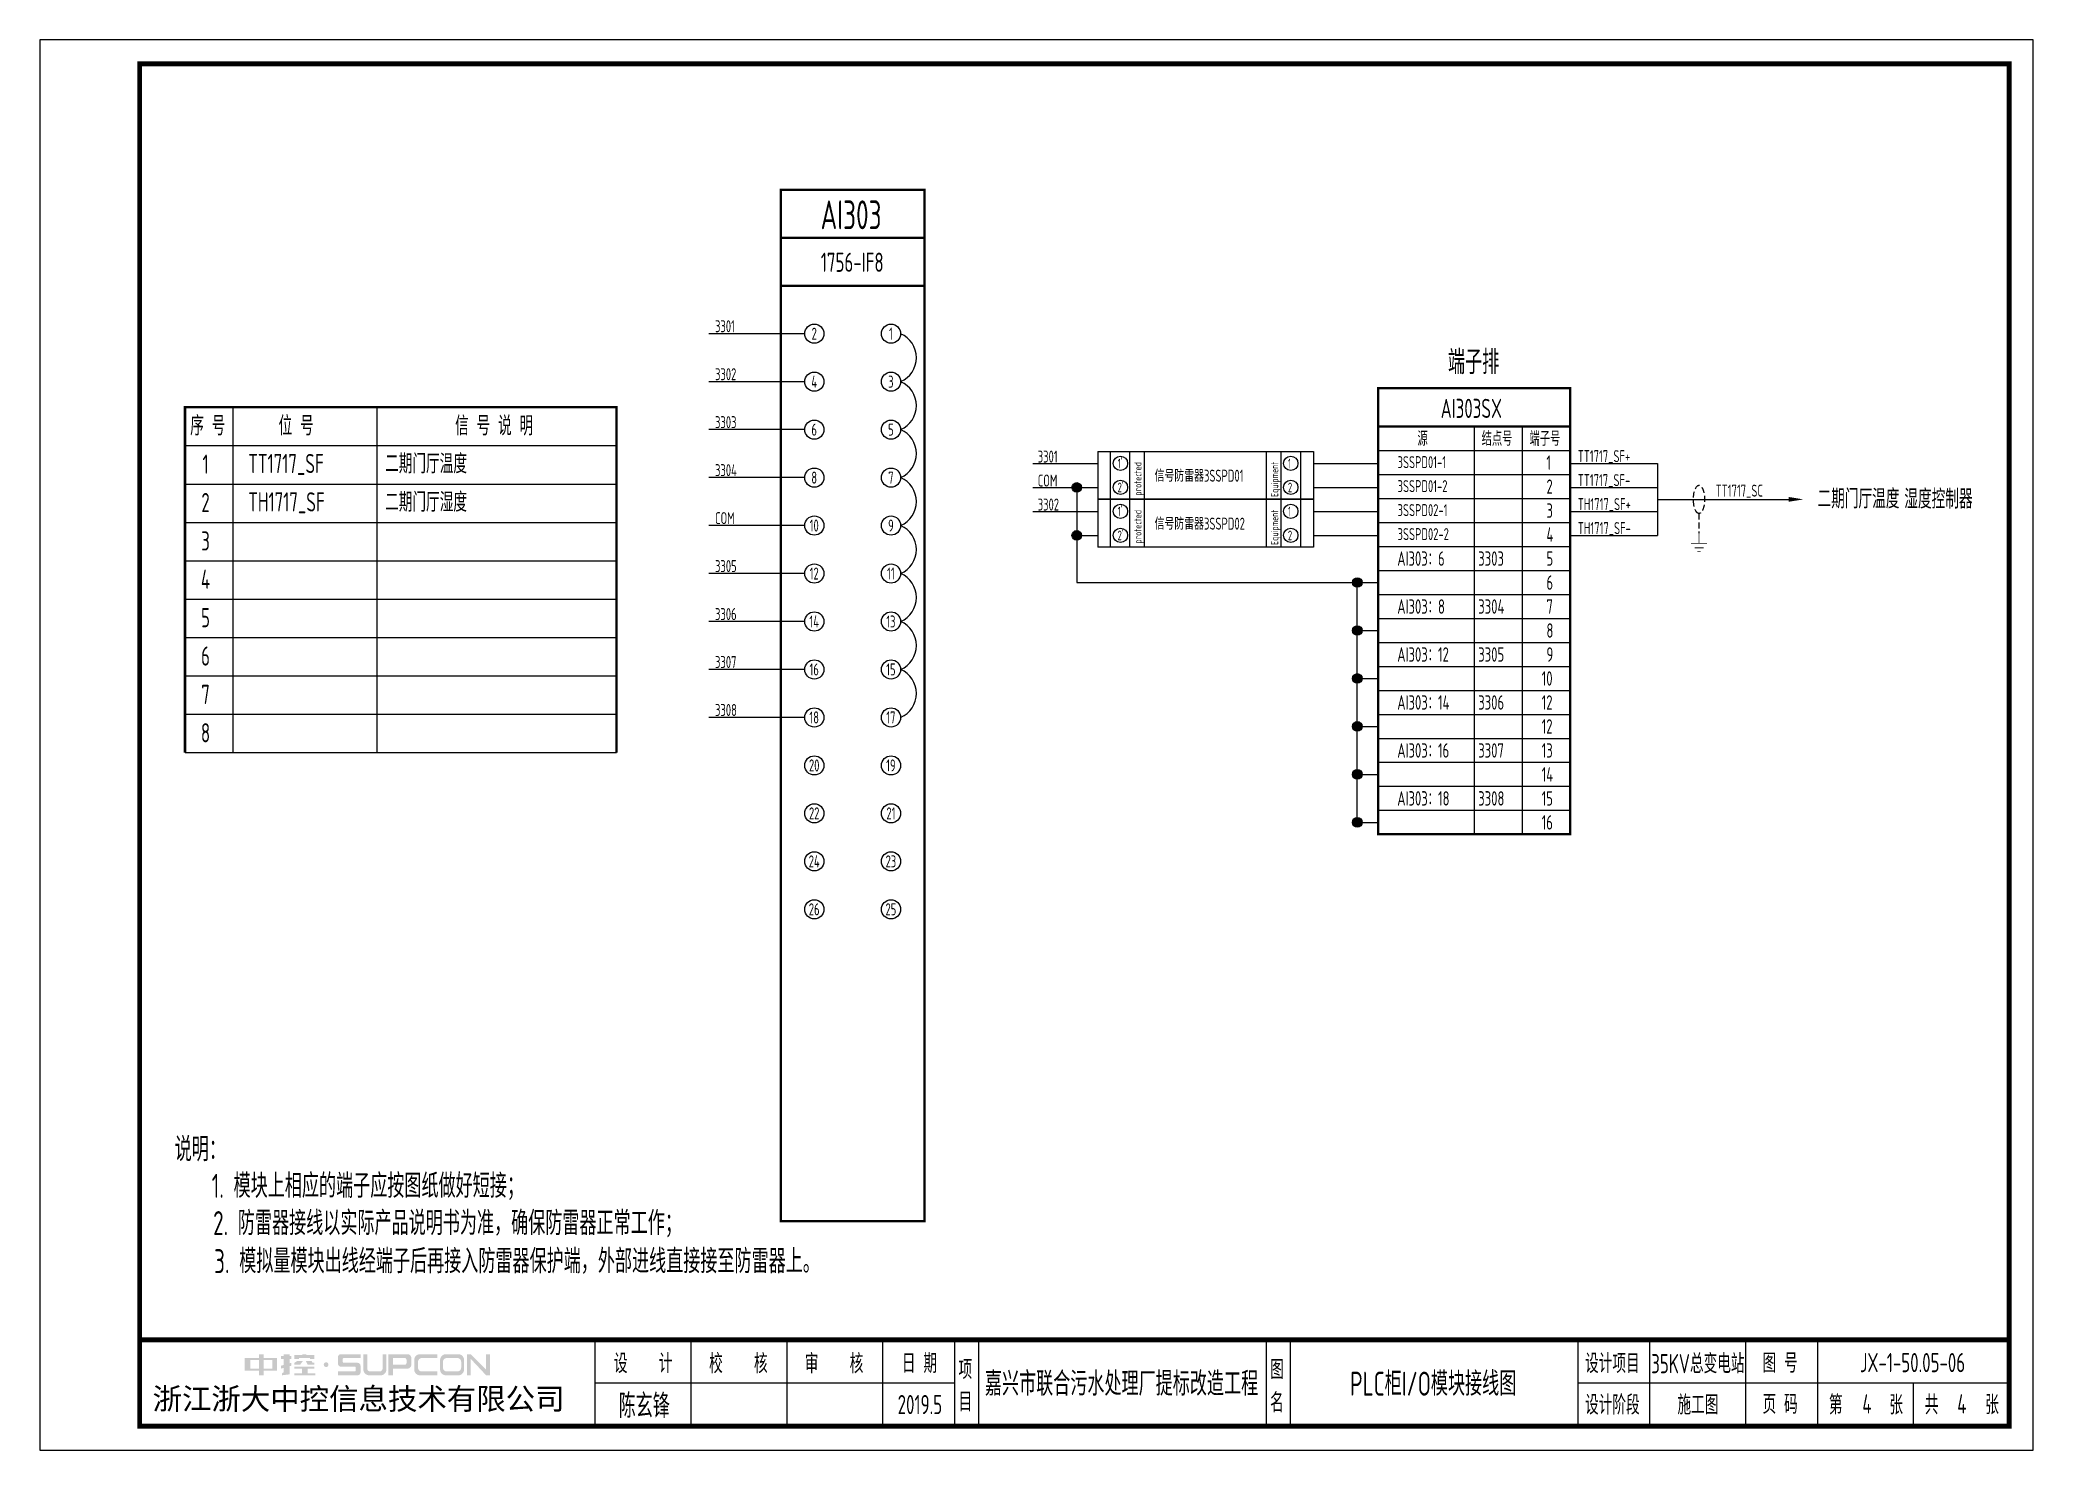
# Model space of a CAD drawing. Header units: millimetres. Extents: x 30557 to 235556, y -116603 to -73383.
# Drawn here: x 214766 to 218924, y -83245 to -80305 of the extents above; entities that cross this region are included whole.
import ezdxf
from ezdxf.enums import TextEntityAlignment as Align

# ---------------------------------------------------------------- set-up
doc = ezdxf.new("R2010")
doc.units = ezdxf.units.MM
doc.linetypes.add('DASHED2', pattern=[0.375, 0.25, -0.125])
doc.layers.add('1', color=3, linetype='Continuous')
doc.layers.add('符号层', color=3, linetype='Continuous')
doc.layers.add('_Drawing', color=7, linetype='Continuous', lineweight=25)
doc.styles.add('supcon', font='sceie.shx', dxfattribs={"width": 0.75, "height": 40, "bigfont": 'sceic.shx'})
doc.styles.add('Title', font='', dxfattribs={"height": 45})
doc.styles.get('Title').set_extended_font_data('SimHei')

msp = doc.modelspace()

# ---------------------------------------------------------------- texts
at = {"color": 7, "style": 'supcon', "width": 0.75}
msp.add_text('1756-IF8', height=40, dxfattribs=at).set_placement((216460.3, -80768.9), align=Align.MIDDLE)
at = {"style": 'supcon', "width": 0.75}
for s, p in [('2', (216381, -80917.9)), ('1', (216541, -80917.9)), ('4', (216381, -81017.9)), ('3', (216541, -81017.9)), ('6', (216381, -81117.9)), ('5', (216541, -81117.9)), ('8', (216381, -81217.9)), ('7', (216541, -81217.9)), ('10', (216381, -81317.9)), ('9', (216541, -81317.9)), ('12', (216381, -81417.9)), ('11', (216541, -81417.9)), ('14', (216381, -81517.9)), ('13', (216541, -81517.9)), ('16', (216381, -81617.9)), ('15', (216541, -81617.9)), ('18', (216381, -81717.9)), ('17', (216541, -81717.9)), ('20', (216381, -81817.9)), ('19', (216541, -81817.9)), ('22', (216381, -81917.9)), ('21', (216541, -81917.9)), ('24', (216381, -82017.9)), ('23', (216541, -82017.9)), ('26', (216381, -82117.9)), ('25', (216541, -82117.9))]:
    msp.add_text(s, height=25, dxfattribs=at).set_placement(p, align=Align.MIDDLE)
for s, p in [('序 号', (215116, -81129.9)), ('位 号', (215300.3, -81129.9)), ('信 号 说 明', (215713.3, -81129.9)), ('1', (215111.3, -81209.9)), ('2', (215111.3, -81289.9)), ('3', (215111.3, -81369.9)), ('4', (215111.3, -81449.9)), ('5', (215111.3, -81529.9)), ('6', (215111.3, -81609.9)), ('7', (215111.3, -81689.9)), ('8', (215111.3, -81769.9))]:
    msp.add_text(s, height=40, dxfattribs=at).set_placement(p, align=Align.CENTER)
at = {"color": 7, "style": 'supcon', "width": 0.75}
for s, p in [('源', (217639.4, -81151.7)), ('结点号', (217773.3, -81151.7)), ('端子号', (217873.3, -81151.7)), ('1', (217908.5, -81201.7)), ('2', (217908.5, -81251.7)), ('3', (217908.5, -81301.7)), ('4', (217908.5, -81351.7)), ('5', (217908.5, -81401.7)), ('6', (217908.5, -81451.7)), ('7', (217908.5, -81501.7)), ('8', (217908.5, -81551.7)), ('9', (217908.5, -81601.7)), ('10', (217898.5, -81651.7)), ('12', (217898.5, -81701.7)), ('12', (217898.5, -81751.7)), ('13', (217898.5, -81801.7)), ('14', (217898.5, -81851.7)), ('15', (217898.5, -81901.7)), ('16', (217898.5, -81951.7))]:
    msp.add_text(s, height=30, dxfattribs=at).set_placement(p)
at = {"linetype": 'Continuous', "style": 'supcon', "width": 0.75}
for s, height, p in [('TT1717_SF+', 25, (217973.8, -81185.7)), ('TT1717_SF', 40, (215200.4, -81208.5)), ('二期门厅温度', 40, (215485.8, -81209.1)), ('二期门厅湿度', 40, (215485.8, -81289.1)), ('TT1717_SF-', 25, (217973.8, -81235.7)), ('TT1717_SC', 25, (218261.5, -81257.6)), ('二期门厅温度', 40, (218473.9, -81282.2)), ('湿度控制器', 40, (218654.9, -81282.6)), ('TH1717_SF', 40, (215200.4, -81288.5)), ('TH1717_SF+', 25, (217973.8, -81285.7)), ('TH1717_SF-', 25, (217973.8, -81335.7))]:
    msp.add_text(s, height=height, dxfattribs=at).set_placement(p)
at = {"color": 3, "style": 'supcon', "width": 0.75}
for s, height, p in [('说明：', 50, (215100.4, -82615.8)), ('1. 模块上相应的端子应按图纸做好短接；', 50, (215449.8, -82694)), ('2. 防雷器接线以实际产品说明书为准，确保防雷器正常工作；', 50, (215616.1, -82771.7)), ('3. 模拟量模块出线经端子后再接入防雷器保护端，外部进线直接接至防雷器上。', 50, (215761.1, -82849.6)), ('35KV总变电站', 40, (218224.4, -83062.9)), ('陈玄锋', 50, (216026.5, -83150.4)), ('2019.5', 40, (216601.5, -83150.4)), ('4', 40, (218577, -83149)), ('4', 40, (218775, -83149))]:
    msp.add_text(s, height=height, dxfattribs=at).set_placement(p, align=Align.MIDDLE)
at = {"layer": '_Drawing', "color": 3, "style": 'supcon', "width": 0.75}
for s, height, p in [('AI303', 60, (216458, -80670)), ('嘉兴市联合污水处理厂提标改造工程', 50, (217022.1, -83104.3)), ('PLC柜I/O模块接线图', 50, (217672.1, -83104.3)), ('JX-1-50.05-06', 40, (218672.2, -83062.9))]:
    msp.add_text(s, height=height, dxfattribs=at).set_placement(p, align=Align.MIDDLE)
for s, height, p in [('3301', 25, (216174.2, -80914.9)), ('3302', 25, (216174.2, -81014.9)), ('3303', 25, (216174.2, -81114.9)), ('3301', 25, (216847.4, -81186.6)), ('3304', 25, (216174.2, -81214.9)), ('信号防雷器3SSPD01', 25, (217091, -81226.4)), ('3SSPD01-1', 25, (217597.9, -81198.2)), ('COM', 25, (216847.4, -81236.6)), ('3SSPD01-2', 25, (217597.9, -81248.2)), ('3302', 25, (216847.4, -81286.6)), ('3SSPD02-1', 25, (217597.9, -81298.2)), ('COM', 25, (216174.2, -81314.9)), ('信号防雷器3SSPD02', 25, (217091, -81326.4)), ('3SSPD02-2', 25, (217597.9, -81348.2)), ('AI303：6', 30, (217597.3, -81401.7)), ('3303', 30, (217766.2, -81401.7)), ('3305', 25, (216174.2, -81414.9)), ('3306', 25, (216174.2, -81514.9)), ('AI303：8', 30, (217597.3, -81501.7)), ('3304', 30, (217766.2, -81501.7)), ('AI303：12', 30, (217597.3, -81601.7)), ('3305', 30, (217766.2, -81601.7)), ('3307', 25, (216174.2, -81614.9)), ('3308', 25, (216174.2, -81714.9)), ('AI303：14', 30, (217597.3, -81701.7)), ('3306', 30, (217766.2, -81701.7)), ('AI303：16', 30, (217597.3, -81801.7)), ('3307', 30, (217766.2, -81801.7)), ('AI303：18', 30, (217597.3, -81901.7)), ('3308', 30, (217766.2, -81901.7))]:
    msp.add_text(s, height=height, dxfattribs=at).set_placement(p)
at = {"layer": '_Drawing', "style": 'supcon', "width": 0.75}
msp.add_text('AI303SX', height=40, dxfattribs=at).set_placement((217751.9, -81093.6), align=Align.CENTER)
at = {"layer": '符号层', "color": 4, "style": 'supcon', "width": 0.75}
msp.add_text('端子排', height=50, dxfattribs=at).set_placement((217703, -81002.2))

# ---------------------------------------------------------------- blocks, each defined once
blk = doc.blocks.new('中控·SUPCON')
at = {"linetype": 'Continuous'}
h = blk.add_hatch(color=2, dxfattribs=at)
h.dxf.hatch_style = 1
h.paths.add_polyline_path([(34, 33), (20, 33), (20, 37), (15, 37), (15, 36), (15, 33), (0, 33), (0, 20), (13, 20), (15, 20), (15, 15), (20, 15), (20, 20), (22, 20), (34, 20)])
h.paths.add_polyline_path([(20, 30), (20, 31), (29, 31), (29, 22), (20, 22)], flags=16)
h.paths.add_polyline_path([(15, 30), (15, 22), (6, 22), (6, 31), (15, 31)], flags=16)
h.paths.add_polyline_path([(47, 32), (49, 32), (49, 35), (47, 35), (47, 37), (41, 37), (41, 35), (38, 35), (38, 32), (41, 32), (41, 25.8), (38, 25), (38, 22), (41, 22.8), (41, 18.3), (39, 17), (39, 15), (47, 16), (47, 24.5), (49, 25), (49, 28), (47, 27.5)])
h.paths.add_polyline_path([(61, 30), (55, 30), (52, 28), (52, 26), (58, 26)])
h.paths.add_polyline_path([(73, 28), (71, 28), (70, 30), (64, 30), (66, 26), (73, 26)])
h.paths.add_polyline_path([(73, 36), (64.6, 36), (64.6, 37), (60.4, 37), (60.4, 36), (52, 36), (52, 32), (56.8, 32), (56.8, 33.1), (68.2, 33.1), (68.2, 32), (73, 32)])
h.paths.add_polyline_path([(66, 22), (73, 22), (73, 24), (52, 24), (52, 22), (60, 22), (60, 17), (52, 17), (52, 15), (74, 15), (74, 17), (66, 17)])
h.paths.add_polyline_path([(82.7, 26.1, 1), (87.6, 26.1, 1)])
h.paths.add_polyline_path([(118, 28), (103.5, 28, -0.414214), (102.5, 29), (102.5, 32, -0.414214), (103.5, 33), (121, 33), (121, 37), (100.5, 37, 0.414214), (97.5, 34), (97.5, 27, 0.414214), (100.5, 24), (115, 24, -0.414214), (116, 23), (116, 20, -0.414214), (115, 19), (97.5, 19), (97.5, 15), (118, 15, 0.414214), (121, 18), (121, 25, 0.414214)])
h.paths.add_polyline_path([(128, 37), (124, 37), (124, 36), (124, 21, 0.414214), (130, 15), (142, 15, 0.414214), (148, 21), (148, 37), (144, 37), (144, 22, -0.414214), (141, 19), (131, 19, -0.414214), (128, 22)])
h.paths.add_polyline_path([(174, 26), (174, 33, 0.414214), (170, 37), (150, 37), (150, 36), (150, 15), (155, 15), (155, 22), (170, 22, 0.414214)])
h.paths.add_polyline_path([(167, 26), (155, 26), (155, 33), (167, 33, -0.414214), (169, 31), (169, 28, -0.414214)], flags=16)
h.paths.add_polyline_path([(201, 19), (185, 19, -0.414214), (181, 23), (181, 29, -0.414214), (185, 33), (201, 33), (201, 37), (183, 37, 0.414214), (177, 31), (177, 21, 0.414214), (183, 15), (201, 15)])
h.paths.add_polyline_path([(229, 21), (229, 31, 0.414214), (223, 37), (210, 37, 0.414214), (204, 31), (204, 21, 0.414214), (210, 15), (223, 15, 0.414214)])
h.paths.add_polyline_path([(207, 23), (207, 29, -0.414214), (211, 33), (222, 33, -0.414214), (226, 29), (226, 23, -0.414214), (222, 19), (211, 19, -0.414214)], flags=16)
h.paths.add_polyline_path([(236, 32.1), (252, 15), (256, 15), (256, 37), (252, 37), (252, 21), (236, 37), (232, 37), (232, 36), (232, 15), (236, 15)])
h = blk.add_hatch(color=2, dxfattribs=at)
h.dxf.hatch_style = 1
h.paths.add_polyline_path([(34, 33), (20, 33), (20, 37), (15, 37), (15, 36), (15, 33), (0, 33), (0, 20), (13, 20), (15, 20), (15, 15), (20, 15), (20, 20), (22, 20), (34, 20)])
h.paths.add_polyline_path([(20, 30), (20, 31), (29, 31), (29, 22), (20, 22)], flags=16)
h.paths.add_polyline_path([(15, 30), (15, 22), (6, 22), (6, 31), (15, 31)], flags=16)
h.paths.add_polyline_path([(47, 32), (49, 32), (49, 35), (47, 35), (47, 37), (41, 37), (41, 35), (38, 35), (38, 32), (41, 32), (41, 25.8), (38, 25), (38, 22), (41, 22.8), (41, 18.3), (39, 17), (39, 15), (47, 16), (47, 24.5), (49, 25), (49, 28), (47, 27.5)])
h.paths.add_polyline_path([(61, 30), (55, 30), (52, 28), (52, 26), (58, 26)])
h.paths.add_polyline_path([(73, 28), (71, 28), (70, 30), (64, 30), (66, 26), (73, 26)])
h.paths.add_polyline_path([(73, 36), (64.6, 36), (64.6, 37), (60.4, 37), (60.4, 36), (52, 36), (52, 32), (56.8, 32), (56.8, 33.1), (68.2, 33.1), (68.2, 32), (73, 32)])
h.paths.add_polyline_path([(66, 22), (73, 22), (73, 24), (52, 24), (52, 22), (60, 22), (60, 17), (52, 17), (52, 15), (74, 15), (74, 17), (66, 17)])
h.paths.add_polyline_path([(82.7, 26.1, 1), (87.6, 26.1, 1)])
h.paths.add_polyline_path([(118, 28), (103.5, 28, -0.414214), (102.5, 29), (102.5, 32, -0.414214), (103.5, 33), (121, 33), (121, 37), (100.5, 37, 0.414214), (97.5, 34), (97.5, 27, 0.414214), (100.5, 24), (115, 24, -0.414214), (116, 23), (116, 20, -0.414214), (115, 19), (97.5, 19), (97.5, 15), (118, 15, 0.414214), (121, 18), (121, 25, 0.414214)])
h.paths.add_polyline_path([(128, 37), (124, 37), (124, 36), (124, 21, 0.414214), (130, 15), (142, 15, 0.414214), (148, 21), (148, 37), (144, 37), (144, 22, -0.414214), (141, 19), (131, 19, -0.414214), (128, 22)])
h.paths.add_polyline_path([(174, 26), (174, 33, 0.414214), (170, 37), (150, 37), (150, 36), (150, 15), (155, 15), (155, 22), (170, 22, 0.414214)])
h.paths.add_polyline_path([(167, 26), (155, 26), (155, 33), (167, 33, -0.414214), (169, 31), (169, 28, -0.414214)], flags=16)
h.paths.add_polyline_path([(201, 19), (185, 19, -0.414214), (181, 23), (181, 29, -0.414214), (185, 33), (201, 33), (201, 37), (183, 37, 0.414214), (177, 31), (177, 21, 0.414214), (183, 15), (201, 15)])
h.paths.add_polyline_path([(229, 21), (229, 31, 0.414214), (223, 37), (210, 37, 0.414214), (204, 31), (204, 21, 0.414214), (210, 15), (223, 15, 0.414214)])
h.paths.add_polyline_path([(207, 23), (207, 29, -0.414214), (211, 33), (222, 33, -0.414214), (226, 29), (226, 23, -0.414214), (222, 19), (211, 19, -0.414214)], flags=16)
h.paths.add_polyline_path([(236, 32.1), (252, 15), (256, 15), (256, 37), (252, 37), (252, 21), (236, 37), (232, 37), (232, 36), (232, 15), (236, 15)])
h = blk.add_hatch(color=2, dxfattribs=at)
h.dxf.hatch_style = 1
h.paths.add_polyline_path([(34, 33), (20, 33), (20, 37), (15, 37), (15, 36), (15, 33), (0, 33), (0, 20), (13, 20), (15, 20), (15, 15), (20, 15), (20, 20), (22, 20), (34, 20)])
h.paths.add_polyline_path([(20, 30), (20, 31), (29, 31), (29, 22), (20, 22)], flags=16)
h.paths.add_polyline_path([(15, 30), (15, 22), (6, 22), (6, 31), (15, 31)], flags=16)
h.paths.add_polyline_path([(47, 32), (49, 32), (49, 35), (47, 35), (47, 37), (41, 37), (41, 35), (38, 35), (38, 32), (41, 32), (41, 25.8), (38, 25), (38, 22), (41, 22.8), (41, 18.3), (39, 17), (39, 15), (47, 16), (47, 24.5), (49, 25), (49, 28), (47, 27.5)])
h.paths.add_polyline_path([(61, 30), (55, 30), (52, 28), (52, 26), (58, 26)])
h.paths.add_polyline_path([(73, 28), (71, 28), (70, 30), (64, 30), (66, 26), (73, 26)])
h.paths.add_polyline_path([(73, 36), (64.6, 36), (64.6, 37), (60.4, 37), (60.4, 36), (52, 36), (52, 32), (56.8, 32), (56.8, 33.1), (68.2, 33.1), (68.2, 32), (73, 32)])
h.paths.add_polyline_path([(66, 22), (73, 22), (73, 24), (52, 24), (52, 22), (60, 22), (60, 17), (52, 17), (52, 15), (74, 15), (74, 17), (66, 17)])
h.paths.add_polyline_path([(82.7, 26.1, 1), (87.6, 26.1, 1)])
h.paths.add_polyline_path([(118, 28), (103.5, 28, -0.414214), (102.5, 29), (102.5, 32, -0.414214), (103.5, 33), (121, 33), (121, 37), (100.5, 37, 0.414214), (97.5, 34), (97.5, 27, 0.414214), (100.5, 24), (115, 24, -0.414214), (116, 23), (116, 20, -0.414214), (115, 19), (97.5, 19), (97.5, 15), (118, 15, 0.414214), (121, 18), (121, 25, 0.414214)])
h.paths.add_polyline_path([(128, 37), (124, 37), (124, 36), (124, 21, 0.414214), (130, 15), (142, 15, 0.414214), (148, 21), (148, 37), (144, 37), (144, 22, -0.414214), (141, 19), (131, 19, -0.414214), (128, 22)])
h.paths.add_polyline_path([(174, 26), (174, 33, 0.414214), (170, 37), (150, 37), (150, 36), (150, 15), (155, 15), (155, 22), (170, 22, 0.414214)])
h.paths.add_polyline_path([(167, 26), (155, 26), (155, 33), (167, 33, -0.414214), (169, 31), (169, 28, -0.414214)], flags=16)
h.paths.add_polyline_path([(201, 19), (185, 19, -0.414214), (181, 23), (181, 29, -0.414214), (185, 33), (201, 33), (201, 37), (183, 37, 0.414214), (177, 31), (177, 21, 0.414214), (183, 15), (201, 15)])
h.paths.add_polyline_path([(229, 21), (229, 31, 0.414214), (223, 37), (210, 37, 0.414214), (204, 31), (204, 21, 0.414214), (210, 15), (223, 15, 0.414214)])
h.paths.add_polyline_path([(207, 23), (207, 29, -0.414214), (211, 33), (222, 33, -0.414214), (226, 29), (226, 23, -0.414214), (222, 19), (211, 19, -0.414214)], flags=16)
h.paths.add_polyline_path([(236, 32.1), (252, 15), (256, 15), (256, 37), (252, 37), (252, 21), (236, 37), (232, 37), (232, 36), (232, 15), (236, 15)])
h = blk.add_hatch(color=2, dxfattribs=at)
h.dxf.hatch_style = 1
h.paths.add_polyline_path([(34, 33), (20, 33), (20, 37), (15, 37), (15, 36), (15, 33), (0, 33), (0, 20), (13, 20), (15, 20), (15, 15), (20, 15), (20, 20), (22, 20), (34, 20)])
h.paths.add_polyline_path([(20, 30), (20, 31), (29, 31), (29, 22), (20, 22)], flags=16)
h.paths.add_polyline_path([(15, 30), (15, 22), (6, 22), (6, 31), (15, 31)], flags=16)
h.paths.add_polyline_path([(47, 32), (49, 32), (49, 35), (47, 35), (47, 37), (41, 37), (41, 35), (38, 35), (38, 32), (41, 32), (41, 25.8), (38, 25), (38, 22), (41, 22.8), (41, 18.3), (39, 17), (39, 15), (47, 16), (47, 24.5), (49, 25), (49, 28), (47, 27.5)])
h.paths.add_polyline_path([(61, 30), (55, 30), (52, 28), (52, 26), (58, 26)])
h.paths.add_polyline_path([(73, 28), (71, 28), (70, 30), (64, 30), (66, 26), (73, 26)])
h.paths.add_polyline_path([(73, 36), (64.6, 36), (64.6, 37), (60.4, 37), (60.4, 36), (52, 36), (52, 32), (56.8, 32), (56.8, 33.1), (68.2, 33.1), (68.2, 32), (73, 32)])
h.paths.add_polyline_path([(66, 22), (73, 22), (73, 24), (52, 24), (52, 22), (60, 22), (60, 17), (52, 17), (52, 15), (74, 15), (74, 17), (66, 17)])
h.paths.add_polyline_path([(82.7, 26.1, 1), (87.6, 26.1, 1)])
h.paths.add_polyline_path([(118, 28), (103.5, 28, -0.414214), (102.5, 29), (102.5, 32, -0.414214), (103.5, 33), (121, 33), (121, 37), (100.5, 37, 0.414214), (97.5, 34), (97.5, 27, 0.414214), (100.5, 24), (115, 24, -0.414214), (116, 23), (116, 20, -0.414214), (115, 19), (97.5, 19), (97.5, 15), (118, 15, 0.414214), (121, 18), (121, 25, 0.414214)])
h.paths.add_polyline_path([(128, 37), (124, 37), (124, 36), (124, 21, 0.414214), (130, 15), (142, 15, 0.414214), (148, 21), (148, 37), (144, 37), (144, 22, -0.414214), (141, 19), (131, 19, -0.414214), (128, 22)])
h.paths.add_polyline_path([(174, 26), (174, 33, 0.414214), (170, 37), (150, 37), (150, 36), (150, 15), (155, 15), (155, 22), (170, 22, 0.414214)])
h.paths.add_polyline_path([(167, 26), (155, 26), (155, 33), (167, 33, -0.414214), (169, 31), (169, 28, -0.414214)], flags=16)
h.paths.add_polyline_path([(201, 19), (185, 19, -0.414214), (181, 23), (181, 29, -0.414214), (185, 33), (201, 33), (201, 37), (183, 37, 0.414214), (177, 31), (177, 21, 0.414214), (183, 15), (201, 15)])
h.paths.add_polyline_path([(229, 21), (229, 31, 0.414214), (223, 37), (210, 37, 0.414214), (204, 31), (204, 21, 0.414214), (210, 15), (223, 15, 0.414214)])
h.paths.add_polyline_path([(207, 23), (207, 29, -0.414214), (211, 33), (222, 33, -0.414214), (226, 29), (226, 23, -0.414214), (222, 19), (211, 19, -0.414214)], flags=16)
h.paths.add_polyline_path([(236, 32.1), (252, 15), (256, 15), (256, 37), (252, 37), (252, 21), (236, 37), (232, 37), (232, 36), (232, 15), (236, 15)])
h = blk.add_hatch(color=2, dxfattribs=at)
h.dxf.hatch_style = 1
h.paths.add_polyline_path([(34, 33), (20, 33), (20, 37), (15, 37), (15, 36), (15, 33), (0, 33), (0, 20), (13, 20), (15, 20), (15, 15), (20, 15), (20, 20), (22, 20), (34, 20)])
h.paths.add_polyline_path([(20, 30), (20, 31), (29, 31), (29, 22), (20, 22)], flags=16)
h.paths.add_polyline_path([(15, 30), (15, 22), (6, 22), (6, 31), (15, 31)], flags=16)
h.paths.add_polyline_path([(47, 32), (49, 32), (49, 35), (47, 35), (47, 37), (41, 37), (41, 35), (38, 35), (38, 32), (41, 32), (41, 25.8), (38, 25), (38, 22), (41, 22.8), (41, 18.3), (39, 17), (39, 15), (47, 16), (47, 24.5), (49, 25), (49, 28), (47, 27.5)])
h.paths.add_polyline_path([(61, 30), (55, 30), (52, 28), (52, 26), (58, 26)])
h.paths.add_polyline_path([(73, 28), (71, 28), (70, 30), (64, 30), (66, 26), (73, 26)])
h.paths.add_polyline_path([(73, 36), (64.6, 36), (64.6, 37), (60.4, 37), (60.4, 36), (52, 36), (52, 32), (56.8, 32), (56.8, 33.1), (68.2, 33.1), (68.2, 32), (73, 32)])
h.paths.add_polyline_path([(66, 22), (73, 22), (73, 24), (52, 24), (52, 22), (60, 22), (60, 17), (52, 17), (52, 15), (74, 15), (74, 17), (66, 17)])
h.paths.add_polyline_path([(82.7, 26.1, 1), (87.6, 26.1, 1)])
h.paths.add_polyline_path([(118, 28), (103.5, 28, -0.414214), (102.5, 29), (102.5, 32, -0.414214), (103.5, 33), (121, 33), (121, 37), (100.5, 37, 0.414214), (97.5, 34), (97.5, 27, 0.414214), (100.5, 24), (115, 24, -0.414214), (116, 23), (116, 20, -0.414214), (115, 19), (97.5, 19), (97.5, 15), (118, 15, 0.414214), (121, 18), (121, 25, 0.414214)])
h.paths.add_polyline_path([(128, 37), (124, 37), (124, 36), (124, 21, 0.414214), (130, 15), (142, 15, 0.414214), (148, 21), (148, 37), (144, 37), (144, 22, -0.414214), (141, 19), (131, 19, -0.414214), (128, 22)])
h.paths.add_polyline_path([(174, 26), (174, 33, 0.414214), (170, 37), (150, 37), (150, 36), (150, 15), (155, 15), (155, 22), (170, 22, 0.414214)])
h.paths.add_polyline_path([(167, 26), (155, 26), (155, 33), (167, 33, -0.414214), (169, 31), (169, 28, -0.414214)], flags=16)
h.paths.add_polyline_path([(201, 19), (185, 19, -0.414214), (181, 23), (181, 29, -0.414214), (185, 33), (201, 33), (201, 37), (183, 37, 0.414214), (177, 31), (177, 21, 0.414214), (183, 15), (201, 15)])
h.paths.add_polyline_path([(229, 21), (229, 31, 0.414214), (223, 37), (210, 37, 0.414214), (204, 31), (204, 21, 0.414214), (210, 15), (223, 15, 0.414214)])
h.paths.add_polyline_path([(207, 23), (207, 29, -0.414214), (211, 33), (222, 33, -0.414214), (226, 29), (226, 23, -0.414214), (222, 19), (211, 19, -0.414214)], flags=16)
h.paths.add_polyline_path([(236, 32.1), (252, 15), (256, 15), (256, 37), (252, 37), (252, 21), (236, 37), (232, 37), (232, 36), (232, 15), (236, 15)])
h = blk.add_hatch(color=2, dxfattribs=at)
h.dxf.hatch_style = 1
h.paths.add_polyline_path([(34, 33), (20, 33), (20, 37), (15, 37), (15, 36), (15, 33), (0, 33), (0, 20), (13, 20), (15, 20), (15, 15), (20, 15), (20, 20), (22, 20), (34, 20)])
h.paths.add_polyline_path([(20, 30), (20, 31), (29, 31), (29, 22), (20, 22)], flags=16)
h.paths.add_polyline_path([(15, 30), (15, 22), (6, 22), (6, 31), (15, 31)], flags=16)
h.paths.add_polyline_path([(47, 32), (49, 32), (49, 35), (47, 35), (47, 37), (41, 37), (41, 35), (38, 35), (38, 32), (41, 32), (41, 25.8), (38, 25), (38, 22), (41, 22.8), (41, 18.3), (39, 17), (39, 15), (47, 16), (47, 24.5), (49, 25), (49, 28), (47, 27.5)])
h.paths.add_polyline_path([(61, 30), (55, 30), (52, 28), (52, 26), (58, 26)])
h.paths.add_polyline_path([(73, 28), (71, 28), (70, 30), (64, 30), (66, 26), (73, 26)])
h.paths.add_polyline_path([(73, 36), (64.6, 36), (64.6, 37), (60.4, 37), (60.4, 36), (52, 36), (52, 32), (56.8, 32), (56.8, 33.1), (68.2, 33.1), (68.2, 32), (73, 32)])
h.paths.add_polyline_path([(66, 22), (73, 22), (73, 24), (52, 24), (52, 22), (60, 22), (60, 17), (52, 17), (52, 15), (74, 15), (74, 17), (66, 17)])
h.paths.add_polyline_path([(82.7, 26.1, 1), (87.6, 26.1, 1)])
h.paths.add_polyline_path([(118, 28), (103.5, 28, -0.414214), (102.5, 29), (102.5, 32, -0.414214), (103.5, 33), (121, 33), (121, 37), (100.5, 37, 0.414214), (97.5, 34), (97.5, 27, 0.414214), (100.5, 24), (115, 24, -0.414214), (116, 23), (116, 20, -0.414214), (115, 19), (97.5, 19), (97.5, 15), (118, 15, 0.414214), (121, 18), (121, 25, 0.414214)])
h.paths.add_polyline_path([(128, 37), (124, 37), (124, 36), (124, 21, 0.414214), (130, 15), (142, 15, 0.414214), (148, 21), (148, 37), (144, 37), (144, 22, -0.414214), (141, 19), (131, 19, -0.414214), (128, 22)])
h.paths.add_polyline_path([(174, 26), (174, 33, 0.414214), (170, 37), (150, 37), (150, 36), (150, 15), (155, 15), (155, 22), (170, 22, 0.414214)])
h.paths.add_polyline_path([(167, 26), (155, 26), (155, 33), (167, 33, -0.414214), (169, 31), (169, 28, -0.414214)], flags=16)
h.paths.add_polyline_path([(201, 19), (185, 19, -0.414214), (181, 23), (181, 29, -0.414214), (185, 33), (201, 33), (201, 37), (183, 37, 0.414214), (177, 31), (177, 21, 0.414214), (183, 15), (201, 15)])
h.paths.add_polyline_path([(229, 21), (229, 31, 0.414214), (223, 37), (210, 37, 0.414214), (204, 31), (204, 21, 0.414214), (210, 15), (223, 15, 0.414214)])
h.paths.add_polyline_path([(207, 23), (207, 29, -0.414214), (211, 33), (222, 33, -0.414214), (226, 29), (226, 23, -0.414214), (222, 19), (211, 19, -0.414214)], flags=16)
h.paths.add_polyline_path([(236, 32.1), (252, 15), (256, 15), (256, 37), (252, 37), (252, 21), (236, 37), (232, 37), (232, 36), (232, 15), (236, 15)])
blk = doc.blocks.new('supcon图框')
at = {"linetype": 'Continuous'}
for p, q in [((6145.7, 4361.7), (1987.7, 4361.7)), ((1987.7, 4361.7), (1987.7, 1421.7)), ((6145.7, 1421.7), (6145.7, 4361.7)), ((1987.7, 1421.7), (6145.7, 1421.7))]:
    blk.add_line(p, q, dxfattribs=at)
for p, q in [((3145.7, 1651.7), (3145.7, 1471.7)), ((3345.7, 1651.7), (3345.7, 1471.7)), ((3545.7, 1651.7), (3545.7, 1471.7)), ((3745.7, 1651.7), (3745.7, 1471.7)), ((3895.7, 1651.7), (3895.7, 1471.7)), ((3945.7, 1651.7), (3945.7, 1471.7)), ((4545.7, 1651.7), (4545.7, 1471.7)), ((4595.7, 1651.7), (4595.7, 1471.7)), ((5195.7, 1651.7), (5195.7, 1471.7)), ((5345.7, 1651.7), (5345.7, 1471.7)), ((5545.7, 1651.7), (5545.7, 1471.7)), ((5695.7, 1651.7), (5695.7, 1471.7)), ((3145.7, 1561.7), (3895.7, 1561.7)), ((5195.7, 1561.7), (6095.7, 1561.7)), ((5895.7, 1561.7), (5895.7, 1471.7))]:
    blk.add_line(p, q)
at = {"linetype": 'Continuous', "const_width": 10}
blk.add_lwpolyline([(2195.7, 4311.7), (6095.7, 4311.7), (6095.7, 1471.7), (2195.7, 1471.7)], close=True, dxfattribs=at)
blk.add_lwpolyline([(2195.7, 1651.7), (6095.7, 1651.7)], dxfattribs=at)
at = {"linetype": 'Continuous', "xscale": 2, "yscale": 2, "zscale": 2}
blk.add_blockref('中控·SUPCON', (2414.6, 1547.7), dxfattribs=at)
at = {"style": 'supcon', "width": 0.75}
for s, p in [('设    计', (3246.2, 1604.2)), ('校    核', (3444.8, 1604.2)), ('审    核', (3644.5, 1604.2)), ('日 期', (3822.5, 1604.2)), ('设计项目', (5268, 1604.2)), ('图 号', (5618, 1604.2)), ('项', (3918.2, 1590.7)), ('图', (4568.2, 1590.7)), ('目', (3918.2, 1522.9)), ('名', (4568.2, 1522.9)), ('设计阶段', (5268, 1518.1)), ('施工图', (5446.5, 1518.1)), ('页 码', (5618, 1518.1)), ('第      张', (5797, 1518.1)), ('共      张', (5997, 1518.1))]:
    blk.add_text(s, height=40, dxfattribs=at).set_placement(p, align=Align.MIDDLE)
at = {"style": 'Title'}
blk.add_text('浙江浙大中控信息技术有限公司', height=45, dxfattribs=at).set_placement((2222.8, 1506.2))
blk = doc.blocks.new('信号防雷接线')
at = {"linetype": 'Continuous'}
for p, q in [((19158.5, -5001.2), (19608.5, -5001.2)), ((19158.5, -5001.2), (19158.5, -5101.2)), ((19184.9, -5101.2), (19184.9, -5001.2)), ((19225.7, -5101.2), (19225.7, -5001.2)), ((19256.2, -5101.2), (19256.2, -5001.2)), ((19510.9, -5101.2), (19510.9, -5001.2)), ((19541.4, -5101.2), (19541.4, -5001.2)), ((19582.2, -5101.2), (19582.2, -5001.2)), ((19608.5, -5001.2), (19608.5, -5101.2)), ((19608.5, -5101.2), (19158.5, -5101.2))]:
    blk.add_line(p, q, dxfattribs=at)
for centre in [(19205.9, -5026.2), (19561.2, -5026.2), (19205.9, -5076.2), (19561.2, -5076.2)]:
    blk.add_circle(centre, 15, dxfattribs=at)
at = {"layer": '1', "color": 7, "style": 'supcon', "width": 0.75}
for s, p in [("1'", (19200.1, -5036.4)), ('1', (19555.4, -5036.4)), ("2'", (19200.1, -5086.4)), ('2', (19555.4, -5086.4))]:
    blk.add_text(s, height=20, dxfattribs=at).set_placement(p)
for s, p in [('protected', (19249.8, -5093.5)), ('Equipment', (19535, -5096.4))]:
    blk.add_text(s, height=15, rotation=90, dxfattribs=at).set_placement(p)

# ---------------------------------------------------------------- hatches: boundary and pattern name
at = {"linetype": 'Continuous'}
for points in [[(216938.7, -81238.4, 1), (216918.7, -81238.4, 1)], [(216938.7, -81338.4, 1), (216918.7, -81338.4, 1)], [(217523.9, -81436.6, 1), (217503.9, -81436.6, 1)], [(217523.9, -81536.6, 1), (217503.9, -81536.6, 1)], [(217523.9, -81636.6, 1), (217503.9, -81636.6, 1)], [(217523.9, -81736.6, 1), (217503.9, -81736.6, 1)], [(217523.9, -81836.6, 1), (217503.9, -81836.6, 1)], [(217523.9, -81936.6, 1), (217503.9, -81936.6, 1)]]:
    msp.add_hatch(color=256, dxfattribs=at).paths.add_polyline_path(points)

# ---------------------------------------------------------------- linework, layer by layer
for p, q in [((216361.3, -80917.9), (216161.3, -80917.9)), ((216361.3, -81017.9), (216161.3, -81017.9)), ((216361.3, -81117.9), (216161.3, -81117.9)), ((216361.3, -81217.9), (216161.3, -81217.9)), ((216928.7, -81238.4), (216928.7, -81436.6)), ((216361.3, -81317.9), (216161.3, -81317.9)), ((216361.3, -81417.9), (216161.3, -81417.9)), ((216361.3, -81517.9), (216161.3, -81517.9)), ((216361.3, -81617.9), (216161.3, -81617.9)), ((216361.3, -81717.9), (216161.3, -81717.9))]:
    msp.add_line(p, q, dxfattribs=at)
at = {"lineweight": -3}
for p, q in [((215168.5, -81071.3), (215168.5, -81791.3)), ((215468.5, -81071.3), (215468.5, -81791.3)), ((217757.7, -81111.5), (217757.7, -81961.5)), ((217857.7, -81111.5), (217857.7, -81961.5)), ((215068.5, -81151.3), (215968.5, -81151.3)), ((217557.7, -81161.5), (217957.7, -81161.5)), ((215068.5, -81231.3), (215968.5, -81231.3)), ((217557.7, -81211.5), (217957.7, -81211.5)), ((217557.7, -81261.5), (217957.7, -81261.5)), ((215068.5, -81311.3), (215968.5, -81311.3)), ((217557.7, -81311.5), (217957.7, -81311.5)), ((217557.7, -81361.5), (217957.7, -81361.5)), ((215068.5, -81391.3), (215968.5, -81391.3)), ((217557.7, -81411.5), (217957.7, -81411.5)), ((215068.5, -81471.3), (215968.5, -81471.3)), ((217557.7, -81461.5), (217957.7, -81461.5)), ((217557.7, -81511.5), (217957.7, -81511.5)), ((215068.5, -81551.3), (215968.5, -81551.3)), ((217557.7, -81561.5), (217957.7, -81561.5)), ((217557.7, -81611.5), (217957.7, -81611.5)), ((215068.5, -81631.3), (215968.5, -81631.3)), ((217557.7, -81661.5), (217957.7, -81661.5)), ((215068.5, -81711.3), (215968.5, -81711.3)), ((217557.7, -81711.5), (217957.7, -81711.5)), ((217557.7, -81761.5), (217957.7, -81761.5)), ((215068.5, -81791.3), (215968.5, -81791.3)), ((217557.7, -81811.5), (217957.7, -81811.5)), ((217557.7, -81861.5), (217957.7, -81861.5)), ((217557.7, -81911.5), (217957.7, -81911.5))]:
    msp.add_line(p, q, dxfattribs=at)
for p, q in [((217957.7, -81188.3), (218140.1, -81188.3)), ((218140.1, -81188.3), (218140.1, -81338.3)), ((217957.7, -81238.3), (218140.1, -81238.3)), ((217957.7, -81288.3), (218140.1, -81288.3)), ((218140.1, -81263.3), (218413.7, -81263.3)), ((218140.1, -81288.3), (218140.1, -81338.3)), ((217957.7, -81338.3), (218140.1, -81338.3)), ((217513.9, -81936.6), (217513.9, -81436.6))]:
    msp.add_line(p, q)
at = {"color": 0, "linetype": 'DASHED2', "ltscale": 50}
msp.add_line((218226.7, -81292.6), (218226.7, -81333.9), dxfattribs=at)
at = {"linetype": 'Continuous', "const_width": 5}
msp.add_lwpolyline([(216311.3, -80617.9), (216611.3, -80617.9), (216611.3, -82767.9), (216311.3, -82767.9)], close=True, dxfattribs=at)
for points in [[(216311.3, -80717.9), (216611.3, -80717.9)], [(216311.3, -80817.9), (216611.3, -80817.9)]]:
    msp.add_lwpolyline(points, dxfattribs=at)
at = {"lineweight": -3, "const_width": 5}
msp.add_lwpolyline([(217557.7, -81031.5), (217557.7, -81961.5), (217957.7, -81961.5), (217957.7, -81031.5)], close=True, dxfattribs=at)
for points in [[(215968.5, -81791.3), (215968.5, -81071.3), (215068.5, -81071.3), (215068.5, -81791.3)], [(217557.7, -81111.5), (217957.7, -81111.5)]]:
    msp.add_lwpolyline(points, dxfattribs=at)
msp.add_lwpolyline([(218444.5, -81263.3, 0, 10, 0), (218413.7, -81263.3, 10, 10, 0)], format="xyseb")
at = {"lineweight": -3}
for centre in [(216381.3, -80917.9), (216541.3, -80917.9), (216381.3, -81017.9), (216541.3, -81017.9), (216381.3, -81117.9), (216541.3, -81117.9), (216381.3, -81217.9), (216541.3, -81217.9), (216381.3, -81317.9), (216541.3, -81317.9), (216381.3, -81417.9), (216541.3, -81417.9), (216381.3, -81517.9), (216541.3, -81517.9), (216381.3, -81617.9), (216541.3, -81617.9), (216381.3, -81717.9), (216541.3, -81717.9), (216381.3, -81817.9), (216541.3, -81817.9), (216381.3, -81917.9), (216541.3, -81917.9), (216381.3, -82017.9), (216541.3, -82017.9), (216381.3, -82117.9), (216541.3, -82117.9)]:
    msp.add_circle(centre, 20, dxfattribs=at)
at = {"linetype": 'Continuous'}
for centre in [(216928.7, -81238.4), (216928.7, -81338.4), (217513.9, -81436.6), (217513.9, -81536.6), (217513.9, -81636.6), (217513.9, -81736.6), (217513.9, -81836.6), (217513.9, -81936.6)]:
    msp.add_circle(centre, 10, dxfattribs=at)
at = {"color": 2, "linetype": 'Continuous'}
for centre in [(216539.8, -80967.9), (216539.8, -81067.9), (216539.8, -81167.9), (216539.8, -81267.9), (216539.8, -81367.9), (216539.8, -81467.9), (216539.8, -81567.9), (216539.8, -81667.9)]:
    msp.add_arc(centre, 54.4, 293.2371, 66.7629, dxfattribs=at)
at = {"color": 0, "linetype": 'DASHED2', "ltscale": 50}
msp.add_ellipse((218226.7, -81263.3), major_axis=(0, -29.4), ratio=0.394838, dxfattribs=at)
at = {"layer": '1', "color": 0, "const_width": 1.62}
for points in [[(218209.7, -81355), (218243.7, -81355)], [(218217.7, -81364.4), (218236.2, -81364.4)], [(218223.4, -81371.5), (218230.5, -81371.5)], [(218226.7, -81333.9), (218226.7, -81355)]]:
    msp.add_lwpolyline(points, dxfattribs=at)
at = {"layer": '_Drawing', "linetype": 'Continuous'}
for p, q in [((216837.3, -81188.4), (216972.5, -81188.4)), ((217422.5, -81188.3), (217557.7, -81188.3)), ((216837.3, -81238.4), (216972.5, -81238.4)), ((217422.5, -81238.3), (217557.7, -81238.3)), ((216837.3, -81288.4), (216972.5, -81288.4)), ((217422.5, -81288.3), (217557.7, -81288.3)), ((216928.7, -81338.4), (216972.5, -81338.4)), ((217422.5, -81338.3), (217557.7, -81338.3)), ((216928.7, -81436.6), (217557.7, -81436.6)), ((217513.9, -81536.6), (217557.7, -81536.6)), ((217513.9, -81636.6), (217557.7, -81636.6)), ((217513.9, -81736.6), (217557.7, -81736.6)), ((217513.9, -81836.6), (217557.7, -81836.6)), ((217513.9, -81936.6), (217557.7, -81936.6))]:
    msp.add_line(p, q, dxfattribs=at)

# ---------------------------------------------------------------- block references
msp.add_blockref('supcon图框', (212778, -84667.1))
for p in [(197813.9, -76162), (197813.9, -76262)]:
    msp.add_blockref('信号防雷接线', p, dxfattribs=at)

msp.set_redraw_order([(e.dxf.handle, doc.entitydb.next_handle()) for e in msp.query("TEXT MTEXT ATTDEF DIMENSION ARC_DIMENSION")])  # texts and dimensions are drawn at this point

doc.saveas('drawing.dxf')
